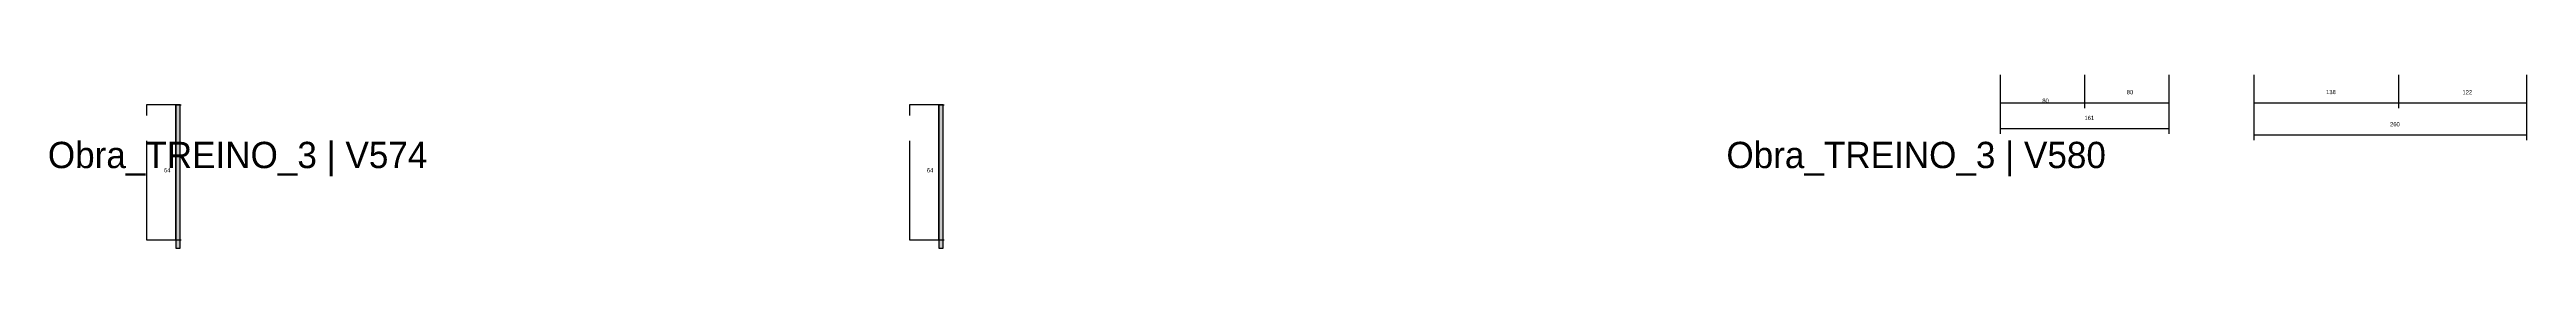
# Model space of a CAD drawing. Header units: metres. Extents: x -65046 to 21926, y -45195 to 1016.
# Drawn here: x 11202 to 13563, y -38686 to -38521 of the extents above; entities that cross this region are included whole.
import ezdxf

# ---------------------------------------------------------------- set-up
doc = ezdxf.new("R2010")
doc.units = ezdxf.units.M
for name, color, linetype in [('CONCRETO', 251, 'Continuous'), ('COTA', 241, 'Continuous'), ('Hachura', 253, 'Continuous'), ('LABEL_ID', 3, 'Continuous'), ('Painéis', 200, 'Continuous')]:
    doc.layers.add(name, color=color, linetype=linetype)

msp = doc.modelspace()

# ---------------------------------------------------------------- hatches: boundary and pattern name
at = {"layer": 'Hachura'}
h = msp.add_hatch(color=8, dxfattribs=at)
h.dxf.hatch_style = 1
h.paths.add_polyline_path([(11326.1, -38550), (11322.1, -38550), (11322.1, -38550), (11322.1, -38686), (11322.1, -38686), (11326.1, -38686), (11326.1, -38686), (11326.1, -38550)])
h = msp.add_hatch(color=8, dxfattribs=at)
h.dxf.hatch_style = 1
h.paths.add_polyline_path([(12053.3, -38550), (12049.3, -38550), (12049.3, -38550), (12049.3, -38686), (12049.3, -38686), (12053.3, -38686), (12053.3, -38686), (12053.3, -38550)])

# ---------------------------------------------------------------- linework, layer by layer
at = {"layer": 'CONCRETO'}
for points in [[(11294.1, -38584), (11294.1, -38586), (11294.1, -38586), (11294.1, -38678), (11322.1, -38678), (11322.1, -38550), (11326.1, -38550), (11326.1, -38550), (11294.1, -38550), (11294.1, -38560)], [(12021.3, -38584), (12021.3, -38586), (12021.3, -38586), (12021.3, -38678), (12049.3, -38678), (12049.3, -38550), (12053.3, -38550), (12053.3, -38550), (12021.3, -38550), (12021.3, -38560)]]:
    msp.add_lwpolyline(points, dxfattribs=at)
at = {"layer": 'COTA'}
for p, q in [((13060.8, -38521.4), (13060.8, -38552.9)), ((13060.8, -38521.4), (13060.8, -38577.4)), ((13141.3, -38521.4), (13141.3, -38552.9)), ((13141.3, -38521.4), (13141.3, -38552.9)), ((13221.8, -38521.4), (13221.8, -38552.9)), ((13221.8, -38521.4), (13221.8, -38577.4)), ((13302.6, -38521.4), (13302.6, -38583.4)), ((13302.6, -38521.4), (13302.6, -38552.9)), ((13440.6, -38521.4), (13440.6, -38552.9)), ((13440.6, -38521.4), (13440.6, -38552.9)), ((13562.6, -38521.4), (13562.6, -38552.9)), ((13562.6, -38521.4), (13562.6, -38583.4)), ((11322.1, -38678), (11322.1, -38550)), ((11322.1, -38550), (11327.1, -38550)), ((12049.3, -38678), (12049.3, -38550)), ((12049.3, -38550), (12054.3, -38550)), ((13060.8, -38547.9), (13141.3, -38547.9)), ((13141.3, -38547.9), (13221.8, -38547.9)), ((13302.6, -38547.9), (13440.6, -38547.9)), ((13440.6, -38547.9), (13562.6, -38547.9)), ((13060.8, -38572.4), (13221.8, -38572.4)), ((13302.6, -38578.4), (13562.6, -38578.4)), ((11322.1, -38678), (11327.1, -38678)), ((12049.3, -38678), (12054.3, -38678))]:
    msp.add_line(p, q, dxfattribs=at)
at = {"layer": 'Painéis'}
for points in [[(11326.1, -38550), (11322.1, -38550), (11322.1, -38686), (11326.1, -38686)], [(12053.3, -38550), (12049.3, -38550), (12049.3, -38686), (12053.3, -38686)]]:
    msp.add_lwpolyline(points, close=True, dxfattribs=at)

# ---------------------------------------------------------------- texts
at = {"layer": 'COTA'}
for s, p in [('80', (13101.1, -38547.9)), ('80', (13181.6, -38539.8)), ('138', (13371.6, -38539.7)), ('122', (13501.6, -38539.9)), ('161', (13141.3, -38564.3)), ('260', (13432.6, -38570.3)), ('64', (11310.6, -38614)), ('64', (12037.8, -38614))]:
    msp.add_text(s, height=4, dxfattribs=at).set_placement(p)
at = {"layer": 'LABEL_ID'}
for s, p in [('Obra_TREINO_3 | V574', (11200, -38610)), ('Obra_TREINO_3 | V580', (12800, -38610))]:
    msp.add_text(s, height=25, dxfattribs=at).set_placement(p)

doc.saveas('drawing.dxf')
